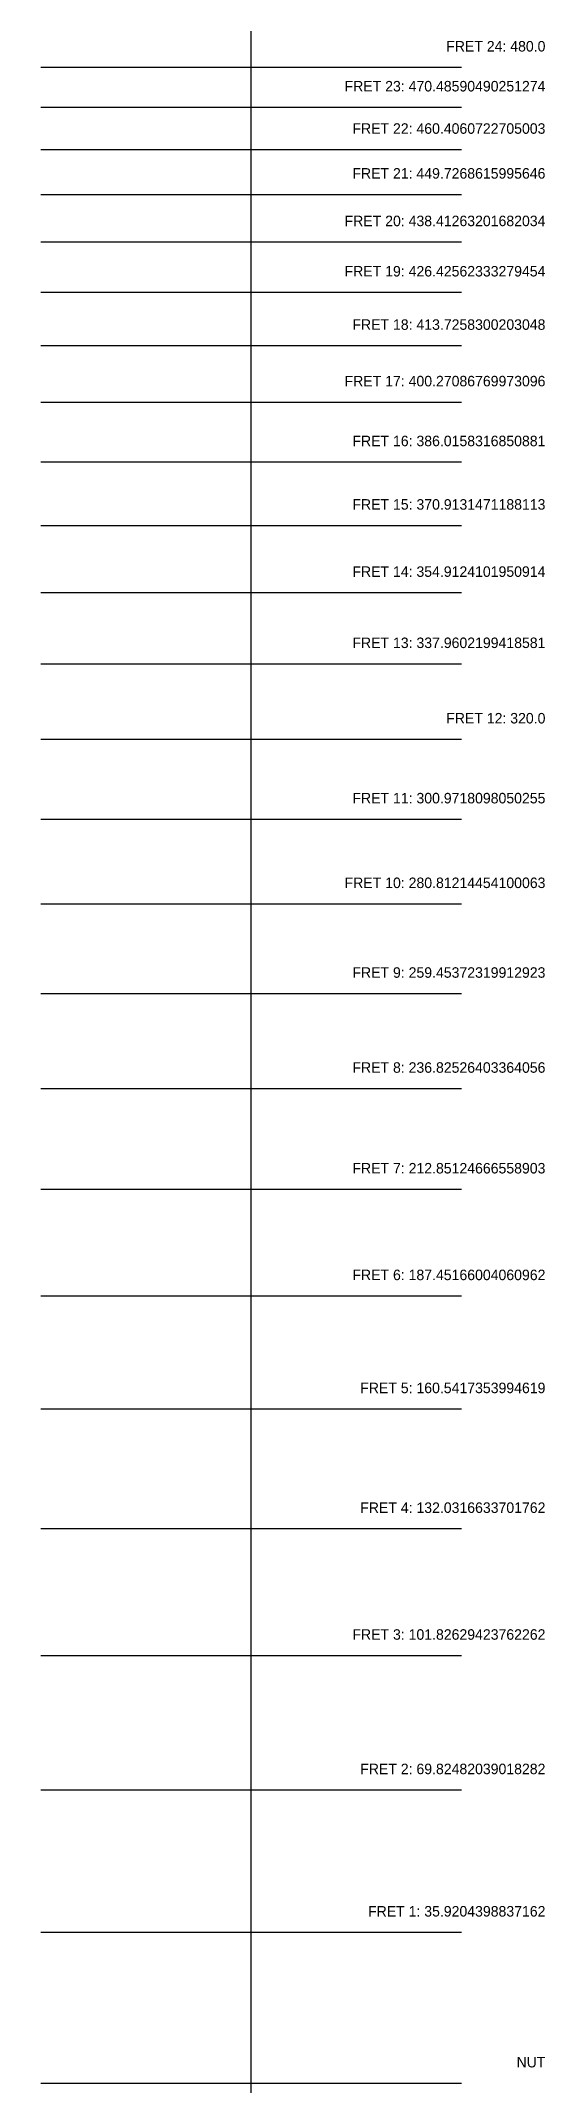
# Model space of a CAD drawing. Header units: millimetres. Extents: x 100 to 220, y 0 to 900.
# Drawn here: x 100 to 219.9, y 20 to 506.3 of the extents above; entities that cross this region are included whole.
import ezdxf
from ezdxf.enums import TextEntityAlignment as Align

# ---------------------------------------------------------------- set-up
doc = ezdxf.new("R2010")
doc.units = ezdxf.units.MM

msp = doc.modelspace()

# ---------------------------------------------------------------- texts
for s, p in [('FRET 24: 480.0', (220, 505)), ('FRET 23: 470.48590490251274', (220, 495.49)), ('FRET 22: 460.4060722705003', (220, 485.41)), ('FRET 21: 449.7268615995646', (220, 474.73)), ('FRET 20: 438.41263201682034', (220, 463.41)), ('FRET 19: 426.42562333279454', (220, 451.43)), ('FRET 18: 413.7258300203048', (220, 438.73)), ('FRET 17: 400.27086769973096', (220, 425.27)), ('FRET 16: 386.0158316850881', (220, 411.02)), ('FRET 15: 370.9131471188113', (220, 395.91)), ('FRET 14: 354.9124101950914', (220, 379.91)), ('FRET 13: 337.9602199418581', (220, 362.96)), ('FRET 12: 320.0', (220, 345)), ('FRET 11: 300.9718098050255', (220, 325.97)), ('FRET 10: 280.81214454100063', (220, 305.81)), ('FRET 9: 259.45372319912923', (220, 284.45)), ('FRET 8: 236.82526403364056', (220, 261.83)), ('FRET 7: 212.85124666558903', (220, 237.85)), ('FRET 6: 187.45166004060962', (220, 212.45)), ('FRET 5: 160.5417353994619', (220, 185.54)), ('FRET 4: 132.0316633701762', (220, 157.03)), ('FRET 3: 101.82629423762262', (220, 126.83)), ('FRET 2: 69.82482039018282', (220, 94.82)), ('FRET 1: 35.9204398837162', (220, 60.92)), ('NUT', (220, 25))]:
    msp.add_text(s, height=2.5).set_placement(p, align=Align.MIDDLE_RIGHT)

# ---------------------------------------------------------------- linework, layer by layer
for p, q in [((150, 0), (150, 900)), ((100, 500), (200, 500)), ((100, 490.49), (200, 490.49)), ((100, 480.41), (200, 480.41)), ((100, 469.73), (200, 469.73)), ((100, 458.41), (200, 458.41)), ((100, 446.43), (200, 446.43)), ((100, 433.73), (200, 433.73)), ((100, 420.27), (200, 420.27)), ((100, 406.02), (200, 406.02)), ((100, 390.91), (200, 390.91)), ((100, 374.91), (200, 374.91)), ((100, 357.96), (200, 357.96)), ((100, 340), (200, 340)), ((100, 320.97), (200, 320.97)), ((100, 300.81), (200, 300.81)), ((100, 279.45), (200, 279.45)), ((100, 256.83), (200, 256.83)), ((100, 232.85), (200, 232.85)), ((100, 207.45), (200, 207.45)), ((100, 180.54), (200, 180.54)), ((100, 152.03), (200, 152.03)), ((100, 121.83), (200, 121.83)), ((100, 89.82), (200, 89.82)), ((100, 55.92), (200, 55.92)), ((100, 20), (200, 20))]:
    msp.add_line(p, q)

msp.set_redraw_order([(e.dxf.handle, doc.entitydb.next_handle()) for e in msp.query("TEXT MTEXT ATTDEF DIMENSION ARC_DIMENSION")])  # texts and dimensions are drawn at this point

doc.saveas('drawing.dxf')
